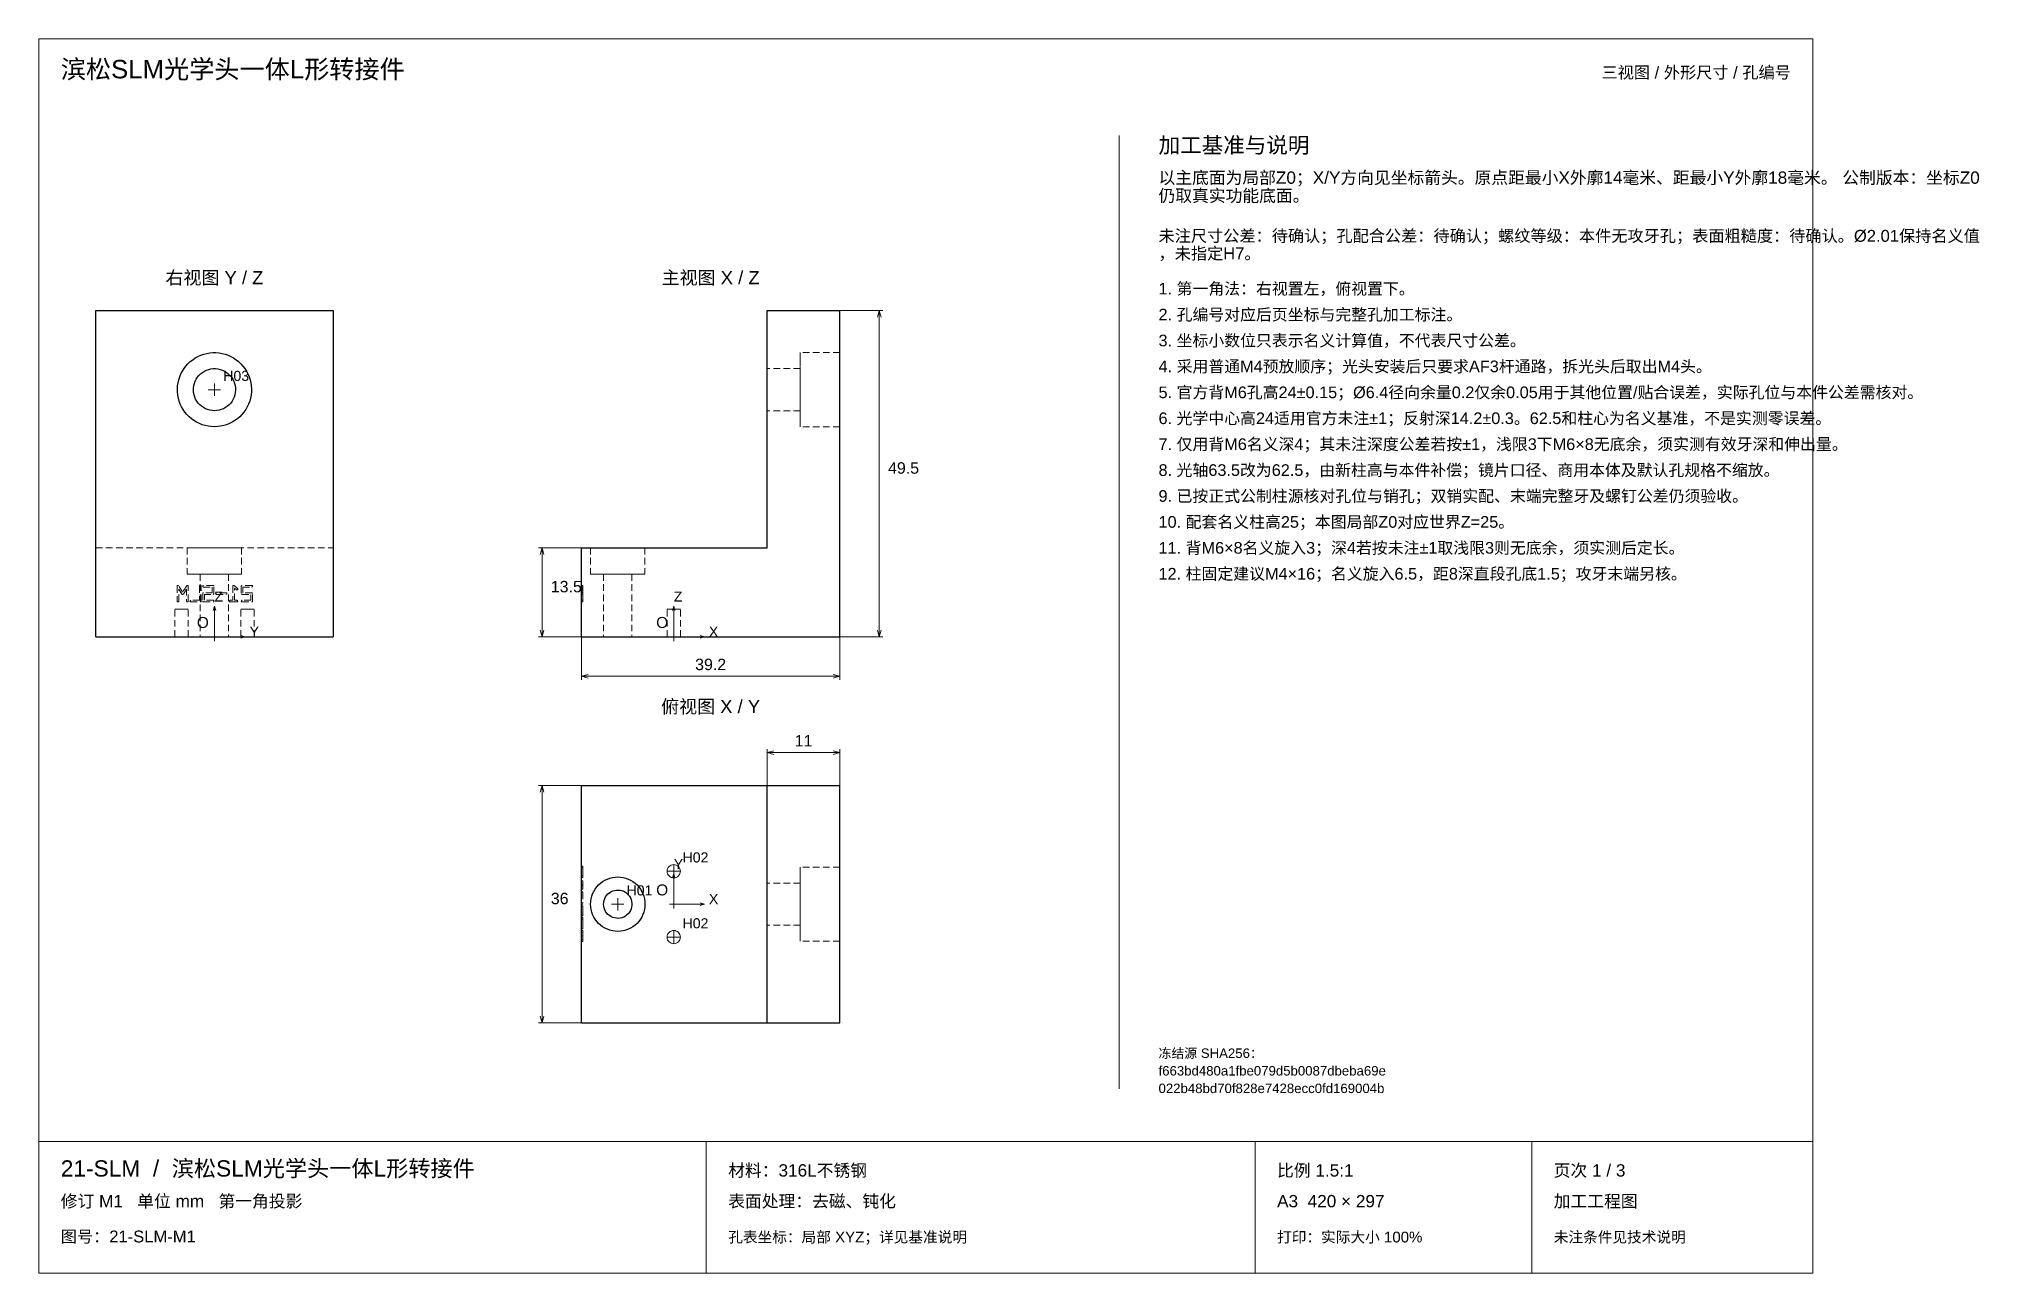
# Paper-space layout '01_三视图' of a CAD drawing. Header units: millimetres. Extents: x 8 to 450, y 8 to 289.
import ezdxf
from ezdxf.enums import TextEntityAlignment as Align

# ---------------------------------------------------------------- set-up
doc = ezdxf.new("R2010")
doc.units = ezdxf.units.MM
doc.linetypes.add('WP_HIDDEN', pattern=[2.3, 1.5, -0.8])
for name, color, linetype, lineweight in [('ANNOTATIONS', 7, 'CONTINUOUS', 18), ('HIDDEN', 7, 'WP_HIDDEN', 13), ('VISIBLE', 7, 'CONTINUOUS', 25)]:
    doc.layers.add(name, color=color, linetype=linetype, lineweight=lineweight)
doc.styles.add('CJK', font='Arial Unicode.ttf')

psp = doc.layouts.new('01_三视图')

# ---------------------------------------------------------------- texts
at = {"layer": 'ANNOTATIONS', "style": 'CJK'}
for s, height, p in [('滨松SLM光学头一体L形转接件', 4.2, (13, 280)), ('加工基准与说明', 3.6, (263, 263)), ('以主底面为局部Z0；X/Y方向见坐标箭头。原点距最小X外廓14毫米、距最小Y外廓18毫米。 公制版本：坐标Z0', 2.8, (263, 256)), ('仍取真实功能底面。', 2.8, (263, 251.9)), ('未注尺寸公差：待确认；孔配合公差：待确认；螺纹等级：本件无攻牙孔；表面粗糙度：待确认。Ø2.01保持名义值', 2.7, (263, 242.8)), ('，未指定H7。', 2.7, (263, 238.8)), ('1. 第一角法：右视置左，俯视置下。', 2.65, (263, 230.8)), ('2. 孔编号对应后页坐标与完整孔加工标注。', 2.65, (263, 224.9)), ('3. 坐标小数位只表示名义计算值，不代表尺寸公差。', 2.65, (263, 219)), ('H03', 2.3, (50, 211.12)), ('4. 采用普通M4预放顺序；光头安装后只要求AF3杆通路，拆光头后取出M4头。', 2.65, (263, 213.1)), ('5. 官方背M6孔高24±0.15；Ø6.4径向余量0.2仅余0.05用于其他位置/贴合误差，实际孔位与本件公差需核对。', 2.65, (263, 207.2)), ('6. 光学中心高24适用官方未注±1；反射深14.2±0.3。62.5和柱心为名义基准，不是实测零误差。', 2.65, (263, 201.3)), ('7. 仅用背M6名义深4；其未注深度公差若按±1，浅限3下M6×8无底余，须实测有效牙深和伸出量。', 2.65, (263, 195.4)), ('49.5', 2.6, (201.4, 190)), ('8. 光轴63.5改为62.5，由新柱高与本件补偿；镜片口径、商用本体及默认孔规格不缩放。', 2.65, (263, 189.5)), ('9. 已按正式公制柱源核对孔位与销孔；双销实配、末端完整牙及螺钉公差仍须验收。', 2.65, (263, 183.6)), ('10. 配套名义柱高25；本图局部Z0对应世界Z=25。', 2.65, (263, 177.7)), ('11. 背M6×8名义旋入3；深4若按未注±1取浅限3则无底余，须实测后定长。', 2.65, (263, 171.8)), ('12. 柱固定建议M4×16；名义旋入6.5，距8深直段孔底1.5；攻牙末端另核。', 2.65, (263, 165.9)), ('13.5', 2.6, (124.6, 163)), ('Z', 2.3, (48, 160.88)), ('Z', 2.3, (152.6, 160.88)), ('O', 2.5, (44, 154.88)), ('Y', 2.3, (56, 152.88)), ('O', 2.5, (148.6, 154.88)), ('X', 2.3, (160.6, 152.88)), ('Y', 2.3, (152.6, 100)), ('H02', 2.3, (154.6, 101.5)), ('36', 2.6, (124.6, 92)), ('H01', 2.3, (141.85, 94)), ('O', 2.5, (148.6, 94)), ('X', 2.3, (160.6, 92)), ('H02', 2.3, (154.6, 86.5)), ('冻结源 SHA256：', 2.15, (263, 57)), ('f663bd480a1fbe079d5b0087dbeba69e', 2.15, (263, 53)), ('022b48bd70f828e7428ecc0fd169004b', 2.15, (263, 49)), ('21-SLM  /  滨松SLM光学头一体L形转接件', 3.7, (13, 30)), ('材料：316L不锈钢', 2.8, (165, 30)), ('比例 1.5:1', 2.8, (290, 30)), ('页次 1 / 3', 2.8, (353, 30)), ('修订 M1   单位 mm   第一角投影', 2.8, (13, 23)), ('表面处理：去磁、钝化', 2.8, (165, 23)), ('A3  420 × 297', 2.8, (290, 23)), ('加工工程图', 2.8, (353, 23)), ('图号：21-SLM-M1', 2.7, (13, 15)), ('孔表坐标：局部 XYZ；详见基准说明', 2.45, (165, 15)), ('打印：实际大小 100%', 2.45, (290, 15)), ('未注条件见技术说明', 2.45, (353, 15))]:
    psp.add_text(s, height=height, dxfattribs=at).set_placement(p)
psp.add_text('三视图 / 外形尺寸 / 孔编号', height=2.7, dxfattribs=at).set_placement((407, 280), align=Align.RIGHT)
for s, height, p in [('右视图 Y / Z', 3, (48, 233.12)), ('主视图 X / Z', 3, (161, 233.12)), ('39.2', 2.6, (161, 145.28)), ('俯视图 X / Y', 3, (161, 135.5)), ('11', 2.6, (182.15, 127.9))]:
    psp.add_text(s, height=height, dxfattribs=at).set_placement(p, align=Align.CENTER)

# ---------------------------------------------------------------- linework, layer by layer
at = {"layer": 'ANNOTATIONS'}
for p, q in [((412, 289), (8, 289)), ((8, 289), (8, 8)), ((412, 8), (412, 289)), ((254, 50), (254, 267)), ((190.4, 227.12), (200.2, 227.12)), ((199.4, 227.12), (198.98, 225.62)), ((199.4, 152.88), (199.4, 227.12)), ((199.4, 227.12), (199.82, 225.62)), ((46.6, 209.12), (49.4, 209.12)), ((48, 207.72), (48, 210.53)), ((131.6, 173.12), (121.8, 173.12)), ((122.6, 173.12), (122.18, 171.62)), ((122.6, 152.88), (122.6, 173.12)), ((122.6, 173.12), (123.02, 171.62)), ((48, 159.88), (47.72, 158.88)), ((48, 152.88), (48, 159.88)), ((48, 159.88), (48.28, 158.88)), ((152.6, 159.88), (152.32, 158.88)), ((152.6, 152.88), (152.6, 159.88)), ((152.6, 159.88), (152.88, 158.88)), ((47, 152.88), (49, 152.88)), ((48, 151.88), (48, 153.88)), ((48, 152.88), (55, 152.88)), ((55, 152.88), (54, 153.16)), ((55, 152.88), (54, 152.59)), ((131.6, 152.88), (121.8, 152.88)), ((122.6, 152.88), (122.18, 154.38)), ((122.6, 152.88), (123.02, 154.38)), ((131.6, 152.88), (131.6, 143.07)), ((151.6, 152.88), (153.6, 152.88)), ((152.6, 151.88), (152.6, 153.88)), ((152.6, 152.88), (159.6, 152.88)), ((159.6, 152.88), (158.6, 153.16)), ((159.6, 152.88), (158.6, 152.59)), ((190.4, 152.88), (190.4, 143.07)), ((190.4, 152.88), (200.2, 152.88)), ((199.4, 152.88), (198.98, 154.38)), ((199.4, 152.88), (199.82, 154.38)), ((131.6, 143.88), (133.1, 144.29)), ((131.6, 143.88), (190.4, 143.88)), ((131.6, 143.88), (133.1, 143.46)), ((190.4, 143.88), (188.9, 144.29)), ((190.4, 143.88), (188.9, 143.46)), ((173.9, 119), (173.9, 127.3)), ((173.9, 126.5), (175.4, 126.92)), ((173.9, 126.5), (190.4, 126.5)), ((173.9, 126.5), (175.4, 126.08)), ((190.4, 126.5), (188.9, 126.92)), ((190.4, 126.5), (188.9, 126.08)), ((190.4, 119), (190.4, 127.3)), ((131.6, 119), (121.8, 119)), ((122.6, 119), (122.18, 117.5)), ((122.6, 65), (122.6, 119)), ((122.6, 119), (123.02, 117.5)), ((151.2, 99.5), (154, 99.5)), ((152.6, 99), (152.32, 98)), ((152.6, 98.1), (152.6, 100.9)), ((152.6, 92), (152.6, 99)), ((152.6, 99), (152.88, 98)), ((139.85, 90.6), (139.85, 93.4)), ((152.6, 91), (152.6, 93)), ((138.45, 92), (141.25, 92)), ((151.6, 92), (153.6, 92)), ((152.6, 92), (159.6, 92)), ((159.6, 92), (158.6, 92.28)), ((159.6, 92), (158.6, 91.72)), ((151.2, 84.5), (154, 84.5)), ((152.6, 83.1), (152.6, 85.9)), ((122.6, 65), (122.18, 66.5)), ((122.6, 65), (123.02, 66.5)), ((131.6, 65), (121.8, 65)), ((8, 38), (412, 38)), ((160, 8), (160, 38)), ((285, 8), (285, 38)), ((348, 8), (348, 38)), ((8, 8), (412, 8))]:
    psp.add_line(p, q, dxfattribs=at)
at = {"layer": 'HIDDEN'}
for points in [[(21, 173.12), (21, 227.12)], [(75, 173.12), (75, 227.12)], [(181.4, 200.69), (181.4, 200.9), (181.4, 201.52), (181.4, 202.53), (181.4, 203.86), (181.4, 205.46), (181.4, 207.25), (181.4, 209.12), (181.4, 211), (181.4, 212.79), (181.4, 214.39), (181.4, 215.72), (181.4, 216.73), (181.4, 217.35), (181.4, 217.56)], [(190.4, 217.56), (181.4, 217.56)], [(190.4, 200.69), (190.4, 200.9), (190.4, 201.52), (190.4, 202.53), (190.4, 203.86), (190.4, 205.46), (190.4, 207.25), (190.4, 209.12), (190.4, 211), (190.4, 212.79), (190.4, 214.39), (190.4, 215.72), (190.4, 216.73), (190.4, 217.35), (190.4, 217.56)], [(173.9, 204.33), (173.9, 204.45), (173.9, 204.8), (173.9, 205.37), (173.9, 206.13), (173.9, 207.04), (173.9, 208.06), (173.9, 209.12), (173.9, 210.19), (173.9, 211.21), (173.9, 212.12), (173.9, 212.88), (173.9, 213.45), (173.9, 213.8), (173.9, 213.93)], [(181.4, 213.93), (173.9, 213.93)], [(181.4, 204.33), (181.4, 204.45), (181.4, 204.8), (181.4, 205.37), (181.4, 206.13), (181.4, 207.04), (181.4, 208.06), (181.4, 209.12), (181.4, 210.19), (181.4, 211.21), (181.4, 212.12), (181.4, 212.88), (181.4, 213.45), (181.4, 213.8), (181.4, 213.93)], [(181.4, 204.33), (173.9, 204.33)], [(190.4, 200.69), (181.4, 200.69)], [(21, 152.88), (21, 173.12)], [(21, 173.12), (75, 173.12)], [(54.19, 173.12), (54.03, 173.12), (53.57, 173.12), (52.84, 173.12), (51.86, 173.12), (50.68, 173.12), (49.38, 173.12), (48, 173.12), (46.62, 173.12), (45.32, 173.12), (44.14, 173.12), (43.16, 173.12), (42.43, 173.12), (41.97, 173.12), (41.81, 173.12)], [(41.81, 173.12), (41.85, 173.12), (41.97, 173.12), (42.16, 173.12), (42.43, 173.12), (42.76, 173.12), (43.16, 173.12), (43.62, 173.12), (44.14, 173.12), (44.71, 173.12), (45.32, 173.12), (45.96, 173.12), (46.62, 173.12), (47.31, 173.12), (48, 173.12)], [(41.81, 173.12), (41.81, 167.12)], [(48, 173.12), (48.69, 173.12), (49.38, 173.12), (50.04, 173.12), (50.68, 173.12), (51.29, 173.12), (51.86, 173.12), (52.38, 173.12), (52.84, 173.12), (53.24, 173.12), (53.57, 173.12), (53.84, 173.12), (54.03, 173.12), (54.15, 173.12), (54.19, 173.12)], [(54.19, 173.12), (54.19, 167.12)], [(75, 152.88), (75, 173.12)], [(133.66, 173.12), (133.82, 173.12), (134.28, 173.12), (135.01, 173.12), (135.99, 173.12), (137.17, 173.12), (138.47, 173.12), (139.85, 173.12), (141.23, 173.12), (142.53, 173.12), (143.71, 173.12), (144.69, 173.12), (145.42, 173.12), (145.88, 173.12), (146.04, 173.12)], [(133.66, 173.12), (133.66, 167.12)], [(146.04, 173.12), (146.04, 167.12)], [(39.83, 164.49), (39.76, 164.55), (39.67, 164.57), (39.58, 164.55), (39.51, 164.48), (39.49, 164.39)], [(39.49, 164.39), (39.49, 161.01)], [(40.76, 163.05), (39.83, 164.49)], [(39.86, 163.75), (40.6, 162.6)], [(39.86, 161.01), (39.86, 163.75)], [(41.69, 164.49), (40.76, 163.05)], [(40.92, 162.6), (41.66, 163.75)], [(41.66, 163.75), (41.66, 161.01)], [(42.04, 164.39), (42.01, 164.48), (41.95, 164.55), (41.86, 164.57), (41.76, 164.55), (41.69, 164.49)], [(54.19, 167.12), (54.03, 167.12), (53.57, 167.12), (52.84, 167.12), (51.86, 167.12), (50.68, 167.12), (49.38, 167.12), (48, 167.12), (46.62, 167.12), (45.32, 167.12), (44.14, 167.12), (43.16, 167.12), (42.43, 167.12), (41.97, 167.12), (41.81, 167.12)], [(41.81, 167.12), (41.85, 167.12), (41.97, 167.12), (42.16, 167.12), (42.43, 167.12), (42.76, 167.12), (43.16, 167.12), (43.62, 167.12), (44.14, 167.12), (44.71, 167.12), (45.32, 167.12), (45.96, 167.12), (46.62, 167.12), (47.31, 167.12), (48, 167.12)], [(42.04, 161.01), (42.04, 164.39)], [(44.96, 164.39), (44.94, 164.48), (44.87, 164.55), (44.77, 164.57), (44.68, 164.55), (44.61, 164.48), (44.59, 164.39)], [(44.59, 164.39), (44.59, 161.2)], [(51.23, 167.12), (51.14, 167.12), (50.91, 167.12), (50.52, 167.12), (50.01, 167.12), (49.4, 167.12), (48.72, 167.12), (48, 167.12), (47.28, 167.12), (46.6, 167.12), (45.99, 167.12), (45.48, 167.12), (45.09, 167.12), (44.86, 167.12), (44.77, 167.12)], [(44.77, 167.12), (44.8, 167.12), (44.86, 167.12), (44.96, 167.12), (45.09, 167.12), (45.27, 167.12), (45.48, 167.12), (45.72, 167.12), (45.99, 167.12), (46.28, 167.12), (46.6, 167.12), (46.93, 167.12), (47.28, 167.12), (47.64, 167.12), (48, 167.12)], [(44.77, 167.12), (44.77, 152.88)], [(44.96, 161.01), (44.96, 164.39)], [(45.52, 164.57), (45.43, 164.55), (45.36, 164.48), (45.34, 164.39), (45.36, 164.29), (45.43, 164.23), (45.52, 164.2)], [(47.7, 164.57), (45.52, 164.57)], [(45.52, 164.2), (47.51, 164.2)], [(47.51, 164.2), (47.51, 162.89)], [(47.89, 164.39), (47.86, 164.48), (47.79, 164.55), (47.7, 164.57)], [(47.89, 162.7), (47.89, 164.39)], [(48, 167.12), (48.69, 167.12), (49.38, 167.12), (50.04, 167.12), (50.68, 167.12), (51.29, 167.12), (51.86, 167.12), (52.38, 167.12), (52.84, 167.12), (53.24, 167.12), (53.57, 167.12), (53.84, 167.12), (54.03, 167.12), (54.15, 167.12), (54.19, 167.12)], [(48, 167.12), (48.36, 167.12), (48.72, 167.12), (49.07, 167.12), (49.4, 167.12), (49.72, 167.12), (50.01, 167.12), (50.28, 167.12), (50.52, 167.12), (50.73, 167.12), (50.91, 167.12), (51.04, 167.12), (51.14, 167.12), (51.2, 167.12), (51.23, 167.12)], [(51.23, 167.12), (51.23, 152.88)], [(52.48, 164.53), (52.4, 164.57), (52.32, 164.57), (52.24, 164.54), (52.19, 164.47), (52.17, 164.39)], [(52.17, 164.39), (52.17, 161.2)], [(53.24, 163.85), (52.48, 164.53)], [(52.54, 161.2), (52.54, 163.97)], [(52.54, 163.97), (52.99, 163.57)], [(52.99, 163.57), (53.08, 163.53), (53.17, 163.53), (53.26, 163.59), (53.3, 163.67), (53.29, 163.77), (53.24, 163.85)], [(54.3, 164.57), (54.21, 164.55), (54.14, 164.48), (54.11, 164.39)], [(54.11, 164.39), (54.11, 162.7)], [(56.47, 164.57), (54.3, 164.57)], [(54.49, 162.89), (54.49, 164.2)], [(54.49, 164.2), (56.47, 164.2)], [(56.47, 164.2), (56.57, 164.23), (56.64, 164.29), (56.66, 164.39), (56.64, 164.48), (56.57, 164.55), (56.47, 164.57)], [(131.6, 164.57), (131.6, 164.57), (131.6, 164.57), (131.6, 164.56), (131.6, 164.56), (131.6, 164.55), (131.6, 164.53), (131.6, 164.52), (131.6, 164.5), (131.6, 164.49), (131.6, 164.47), (131.6, 164.45), (131.6, 164.43), (131.6, 164.41), (131.6, 164.39)], [(131.6, 164.2), (131.6, 164.2), (131.6, 164.22), (131.6, 164.24), (131.6, 164.27), (131.6, 164.31), (131.6, 164.35), (131.6, 164.39), (131.6, 164.43), (131.6, 164.47), (131.6, 164.5), (131.6, 164.53), (131.6, 164.56), (131.6, 164.57), (131.6, 164.57)], [(131.6, 164.53), (131.6, 164.53), (131.6, 164.54), (131.6, 164.55), (131.6, 164.55), (131.6, 164.55), (131.6, 164.56), (131.6, 164.56), (131.6, 164.57), (131.6, 164.57), (131.6, 164.57), (131.6, 164.57), (131.6, 164.57), (131.6, 164.57), (131.6, 164.57)], [(131.6, 164.49), (131.6, 164.5), (131.6, 164.51), (131.6, 164.52), (131.6, 164.53), (131.6, 164.54), (131.6, 164.55), (131.6, 164.55), (131.6, 164.56), (131.6, 164.56), (131.6, 164.57), (131.6, 164.57), (131.6, 164.57), (131.6, 164.57), (131.6, 164.57)], [(131.6, 164.57), (131.9, 164.57)], [(131.6, 163.85), (131.6, 164.53)], [(131.6, 163.05), (131.6, 164.49)], [(131.6, 164.39), (131.6, 162.7)], [(131.6, 164.39), (131.6, 161.2)], [(131.6, 161.01), (131.6, 164.39)], [(131.6, 162.89), (131.6, 164.2)], [(131.6, 164.2), (131.9, 164.2)], [(131.6, 161.2), (131.6, 163.97)], [(131.6, 163.97), (131.6, 163.57)], [(131.6, 163.97), (131.9, 163.97)], [(131.6, 163.53), (131.6, 163.53), (131.6, 163.54), (131.6, 163.55), (131.6, 163.57), (131.6, 163.59), (131.6, 163.62), (131.6, 163.65), (131.6, 163.68), (131.6, 163.71), (131.6, 163.74), (131.6, 163.77), (131.6, 163.8), (131.6, 163.83), (131.6, 163.85)], [(131.6, 162.6), (131.6, 163.75)], [(131.6, 161.01), (131.6, 163.75)], [(131.6, 163.75), (131.9, 163.75)], [(131.6, 163.57), (131.6, 163.57), (131.6, 163.56), (131.6, 163.55), (131.6, 163.55), (131.6, 163.55), (131.6, 163.54), (131.6, 163.54), (131.6, 163.53), (131.6, 163.53), (131.6, 163.53), (131.6, 163.53), (131.6, 163.53), (131.6, 163.53), (131.6, 163.53)], [(131.6, 163.53), (131.9, 163.53)], [(131.9, 164.2), (131.9, 164.2), (131.9, 164.22), (131.9, 164.24), (131.9, 164.27), (131.9, 164.31), (131.9, 164.35), (131.9, 164.39), (131.9, 164.43), (131.9, 164.47), (131.9, 164.5), (131.9, 164.53), (131.9, 164.56), (131.9, 164.57), (131.9, 164.57)], [(131.9, 164.57), (131.9, 164.57), (131.9, 164.57), (131.9, 164.56), (131.9, 164.56), (131.9, 164.55), (131.9, 164.53), (131.9, 164.52), (131.9, 164.5), (131.9, 164.49), (131.9, 164.47), (131.9, 164.45), (131.9, 164.43), (131.9, 164.41), (131.9, 164.39)], [(131.9, 164.53), (131.9, 164.53), (131.9, 164.54), (131.9, 164.55), (131.9, 164.55), (131.9, 164.55), (131.9, 164.56), (131.9, 164.56), (131.9, 164.57), (131.9, 164.57), (131.9, 164.57), (131.9, 164.57), (131.9, 164.57), (131.9, 164.57), (131.9, 164.57)], [(131.9, 164.57), (131.9, 164.57), (131.9, 164.57), (131.9, 164.57), (131.9, 164.57), (131.9, 164.56), (131.9, 164.56), (131.9, 164.55), (131.9, 164.55), (131.9, 164.54), (131.9, 164.53), (131.9, 164.52), (131.9, 164.51), (131.9, 164.5), (131.9, 164.49)], [(131.9, 164.53), (131.9, 163.85)], [(131.9, 163.05), (131.9, 164.49)], [(131.9, 162.7), (131.9, 164.39)], [(131.9, 161.2), (131.9, 164.39)], [(131.9, 164.39), (131.9, 161.01)], [(131.9, 164.2), (131.9, 162.89)], [(131.9, 163.97), (131.9, 161.2)], [(131.9, 163.57), (131.9, 163.97)], [(131.9, 163.53), (131.9, 163.53), (131.9, 163.54), (131.9, 163.55), (131.9, 163.57), (131.9, 163.59), (131.9, 163.62), (131.9, 163.65), (131.9, 163.68), (131.9, 163.71), (131.9, 163.74), (131.9, 163.77), (131.9, 163.8), (131.9, 163.83), (131.9, 163.85)], [(131.9, 163.75), (131.9, 162.6)], [(131.9, 161.01), (131.9, 163.75)], [(131.9, 163.57), (131.9, 163.57), (131.9, 163.56), (131.9, 163.55), (131.9, 163.55), (131.9, 163.55), (131.9, 163.54), (131.9, 163.54), (131.9, 163.53), (131.9, 163.53), (131.9, 163.53), (131.9, 163.53), (131.9, 163.53), (131.9, 163.53), (131.9, 163.53)], [(133.66, 167.12), (133.82, 167.12), (134.28, 167.12), (135.01, 167.12), (135.99, 167.12), (137.17, 167.12), (138.47, 167.12), (139.85, 167.12), (141.23, 167.12), (142.53, 167.12), (143.71, 167.12), (144.69, 167.12), (145.42, 167.12), (145.88, 167.12), (146.04, 167.12)], [(136.62, 167.12), (136.62, 152.88)], [(136.62, 167.12), (136.71, 167.12), (136.94, 167.12), (137.33, 167.12), (137.84, 167.12), (138.45, 167.12), (139.13, 167.12), (139.85, 167.12), (140.57, 167.12), (141.25, 167.12), (141.86, 167.12), (142.37, 167.12), (142.76, 167.12), (142.99, 167.12), (143.07, 167.12)], [(143.07, 167.12), (143.07, 152.88)], [(42.01, 159.18), (41.97, 159.18), (41.86, 159.18), (41.68, 159.18), (41.44, 159.18), (41.15, 159.18), (40.84, 159.18), (40.5, 159.18), (40.16, 159.18), (39.85, 159.18), (39.56, 159.18), (39.32, 159.18), (39.14, 159.18), (39.03, 159.18), (38.99, 159.18)], [(38.99, 159.18), (39, 159.18), (39.03, 159.18), (39.08, 159.18), (39.14, 159.18), (39.22, 159.18), (39.32, 159.18), (39.43, 159.18), (39.56, 159.18), (39.7, 159.18), (39.85, 159.18), (40, 159.18), (40.16, 159.18), (40.33, 159.18), (40.5, 159.18)], [(38.99, 152.88), (38.99, 159.18)], [(39.49, 161.01), (39.51, 160.92), (39.58, 160.85), (39.67, 160.82), (39.77, 160.85), (39.84, 160.92), (39.86, 161.01)], [(40.5, 159.18), (40.67, 159.18), (40.84, 159.18), (41, 159.18), (41.15, 159.18), (41.3, 159.18), (41.44, 159.18), (41.57, 159.18), (41.68, 159.18), (41.78, 159.18), (41.86, 159.18), (41.92, 159.18), (41.97, 159.18), (42, 159.18), (42.01, 159.18)], [(40.6, 162.6), (40.67, 162.54), (40.76, 162.51), (40.85, 162.54), (40.92, 162.6)], [(41.66, 161.01), (41.69, 160.92), (41.76, 160.85), (41.85, 160.82), (41.94, 160.85), (42.01, 160.92), (42.04, 161.01)], [(42.01, 152.88), (42.01, 159.18)], [(42.6, 161.2), (42.51, 161.17), (42.44, 161.11), (42.41, 161.01), (42.44, 160.92), (42.51, 160.85), (42.6, 160.82)], [(44.59, 161.2), (42.6, 161.2)], [(42.6, 160.82), (44.77, 160.82)], [(44.77, 160.82), (44.87, 160.85), (44.94, 160.92), (44.96, 161.01)], [(45.52, 162.89), (45.43, 162.86), (45.36, 162.79), (45.34, 162.7)], [(45.34, 162.7), (45.34, 161.01)], [(45.34, 161.01), (45.36, 160.92), (45.43, 160.85), (45.52, 160.82)], [(47.51, 162.89), (45.52, 162.89)], [(45.52, 160.82), (47.7, 160.82)], [(45.71, 162.51), (47.7, 162.51)], [(45.71, 161.2), (45.71, 162.51)], [(47.7, 161.2), (45.71, 161.2)], [(47.7, 162.51), (47.79, 162.54), (47.86, 162.61), (47.89, 162.7)], [(47.7, 160.82), (47.79, 160.85), (47.86, 160.92), (47.89, 161.01), (47.86, 161.11), (47.79, 161.17), (47.7, 161.2)], [(48.45, 162.89), (48.36, 162.86), (48.29, 162.79), (48.26, 162.7), (48.29, 162.61), (48.36, 162.54), (48.45, 162.51)], [(50.63, 162.89), (48.45, 162.89)], [(48.45, 162.51), (50.63, 162.51)], [(50.63, 162.51), (50.72, 162.54), (50.79, 162.61), (50.81, 162.7), (50.79, 162.79), (50.72, 162.86), (50.63, 162.89)], [(51.59, 161.2), (51.5, 161.17), (51.43, 161.11), (51.41, 161.01), (51.43, 160.92), (51.5, 160.85), (51.59, 160.82)], [(52.17, 161.2), (51.59, 161.2)], [(51.59, 160.82), (53.12, 160.82)], [(53.12, 161.2), (52.54, 161.2)], [(53.12, 160.82), (53.21, 160.85), (53.28, 160.92), (53.3, 161.01), (53.28, 161.11), (53.21, 161.17), (53.12, 161.2)], [(57.01, 159.18), (56.97, 159.18), (56.86, 159.18), (56.68, 159.18), (56.44, 159.18), (56.15, 159.18), (55.84, 159.18), (55.5, 159.18), (55.16, 159.18), (54.85, 159.18), (54.56, 159.18), (54.32, 159.18), (54.14, 159.18), (54.03, 159.18), (53.99, 159.18)], [(53.99, 159.18), (54, 159.18), (54.03, 159.18), (54.08, 159.18), (54.14, 159.18), (54.22, 159.18), (54.32, 159.18), (54.43, 159.18), (54.56, 159.18), (54.7, 159.18), (54.85, 159.18), (55, 159.18), (55.16, 159.18), (55.33, 159.18), (55.5, 159.18)], [(53.99, 152.88), (53.99, 159.18)], [(54.11, 162.7), (54.14, 162.61), (54.21, 162.54), (54.3, 162.51)], [(54.3, 161.2), (54.21, 161.17), (54.14, 161.11), (54.11, 161.01), (54.14, 160.92), (54.21, 160.85), (54.3, 160.82)], [(54.3, 162.51), (56.29, 162.51)], [(56.29, 161.2), (54.3, 161.2)], [(54.3, 160.82), (56.47, 160.82)], [(56.47, 162.89), (54.49, 162.89)], [(55.5, 159.18), (55.67, 159.18), (55.84, 159.18), (56, 159.18), (56.15, 159.18), (56.3, 159.18), (56.44, 159.18), (56.57, 159.18), (56.68, 159.18), (56.78, 159.18), (56.86, 159.18), (56.92, 159.18), (56.97, 159.18), (57, 159.18), (57.01, 159.18)], [(56.29, 162.51), (56.29, 161.2)], [(56.66, 162.7), (56.64, 162.79), (56.57, 162.86), (56.47, 162.89)], [(56.47, 160.82), (56.57, 160.85), (56.64, 160.92), (56.66, 161.01)], [(56.66, 161.01), (56.66, 162.7)], [(57.01, 152.88), (57.01, 159.18)], [(131.9, 163.05), (131.6, 163.05)], [(131.6, 162.7), (131.6, 162.72), (131.6, 162.74), (131.6, 162.76), (131.6, 162.78), (131.6, 162.8), (131.6, 162.82), (131.6, 162.83), (131.6, 162.85), (131.6, 162.86), (131.6, 162.87), (131.6, 162.88), (131.6, 162.88), (131.6, 162.89), (131.6, 162.89)], [(131.6, 162.89), (131.6, 162.88), (131.6, 162.87), (131.6, 162.85), (131.6, 162.82), (131.6, 162.78), (131.6, 162.74), (131.6, 162.7), (131.6, 162.66), (131.6, 162.62), (131.6, 162.58), (131.6, 162.55), (131.6, 162.53), (131.6, 162.52), (131.6, 162.51)], [(131.6, 162.89), (131.9, 162.89)], [(131.6, 161.01), (131.6, 162.7)], [(131.6, 162.7), (131.6, 162.68), (131.6, 162.66), (131.6, 162.64), (131.6, 162.62), (131.6, 162.6), (131.6, 162.58), (131.6, 162.57), (131.6, 162.55), (131.6, 162.54), (131.6, 162.53), (131.6, 162.52), (131.6, 162.52), (131.6, 162.51), (131.6, 162.51)], [(131.6, 162.6), (131.6, 162.59), (131.6, 162.58), (131.6, 162.57), (131.6, 162.56), (131.6, 162.55), (131.6, 162.54), (131.6, 162.54), (131.6, 162.53), (131.6, 162.52), (131.6, 162.52), (131.6, 162.52), (131.6, 162.51), (131.6, 162.51), (131.6, 162.51)], [(131.6, 162.51), (131.6, 161.2)], [(131.6, 162.51), (131.9, 162.51)], [(131.6, 161.2), (131.6, 161.2), (131.6, 161.18), (131.6, 161.16), (131.6, 161.13), (131.6, 161.09), (131.6, 161.05), (131.6, 161.01), (131.6, 160.97), (131.6, 160.93), (131.6, 160.9), (131.6, 160.87), (131.6, 160.84), (131.6, 160.83), (131.6, 160.82)], [(131.9, 161.2), (131.6, 161.2)], [(131.6, 160.82), (131.6, 160.83), (131.6, 160.83), (131.6, 160.84), (131.6, 160.84), (131.6, 160.85), (131.6, 160.87), (131.6, 160.88), (131.6, 160.9), (131.6, 160.91), (131.6, 160.93), (131.6, 160.95), (131.6, 160.97), (131.6, 160.99), (131.6, 161.01)], [(131.6, 160.82), (131.9, 160.82)], [(131.9, 162.7), (131.9, 162.72), (131.9, 162.74), (131.9, 162.76), (131.9, 162.78), (131.9, 162.8), (131.9, 162.82), (131.9, 162.83), (131.9, 162.85), (131.9, 162.86), (131.9, 162.87), (131.9, 162.88), (131.9, 162.88), (131.9, 162.89), (131.9, 162.89)], [(131.9, 162.89), (131.9, 162.88), (131.9, 162.87), (131.9, 162.85), (131.9, 162.82), (131.9, 162.78), (131.9, 162.74), (131.9, 162.7), (131.9, 162.66), (131.9, 162.62), (131.9, 162.58), (131.9, 162.55), (131.9, 162.53), (131.9, 162.52), (131.9, 162.51)], [(131.9, 162.7), (131.9, 162.68), (131.9, 162.66), (131.9, 162.64), (131.9, 162.62), (131.9, 162.6), (131.9, 162.58), (131.9, 162.57), (131.9, 162.55), (131.9, 162.54), (131.9, 162.53), (131.9, 162.52), (131.9, 162.52), (131.9, 162.51), (131.9, 162.51)], [(131.9, 162.7), (131.9, 161.01)], [(131.9, 162.6), (131.9, 162.59), (131.9, 162.58), (131.9, 162.57), (131.9, 162.56), (131.9, 162.55), (131.9, 162.54), (131.9, 162.54), (131.9, 162.53), (131.9, 162.52), (131.9, 162.52), (131.9, 162.52), (131.9, 162.51), (131.9, 162.51), (131.9, 162.51)], [(131.9, 161.2), (131.9, 162.51)], [(131.9, 161.2), (131.9, 161.2), (131.9, 161.18), (131.9, 161.16), (131.9, 161.13), (131.9, 161.09), (131.9, 161.05), (131.9, 161.01), (131.9, 160.97), (131.9, 160.93), (131.9, 160.9), (131.9, 160.87), (131.9, 160.84), (131.9, 160.83), (131.9, 160.82)], [(131.9, 160.82), (131.9, 160.83), (131.9, 160.83), (131.9, 160.84), (131.9, 160.84), (131.9, 160.85), (131.9, 160.87), (131.9, 160.88), (131.9, 160.9), (131.9, 160.91), (131.9, 160.93), (131.9, 160.95), (131.9, 160.97), (131.9, 160.99), (131.9, 161.01)], [(154.11, 159.18), (154.07, 159.18), (153.96, 159.18), (153.78, 159.18), (153.54, 159.18), (153.25, 159.18), (152.94, 159.18), (152.6, 159.18), (152.26, 159.18), (151.95, 159.18), (151.66, 159.18), (151.42, 159.18), (151.24, 159.18), (151.13, 159.18), (151.09, 159.18)], [(151.09, 152.88), (151.09, 159.18)], [(154.11, 152.88), (154.11, 159.18)], [(42.01, 152.88), (41.97, 152.88), (41.86, 152.88), (41.68, 152.88), (41.44, 152.88), (41.15, 152.88), (40.84, 152.88), (40.5, 152.88), (40.16, 152.88), (39.85, 152.88), (39.56, 152.88), (39.32, 152.88), (39.14, 152.88), (39.03, 152.88), (38.99, 152.88)], [(38.99, 152.88), (39, 152.88), (39.03, 152.88), (39.08, 152.88), (39.14, 152.88), (39.22, 152.88), (39.32, 152.88), (39.43, 152.88), (39.56, 152.88), (39.7, 152.88), (39.85, 152.88), (40, 152.88), (40.16, 152.88), (40.33, 152.88), (40.5, 152.88)], [(40.5, 152.88), (40.67, 152.88), (40.84, 152.88), (41, 152.88), (41.15, 152.88), (41.3, 152.88), (41.44, 152.88), (41.57, 152.88), (41.68, 152.88), (41.78, 152.88), (41.86, 152.88), (41.92, 152.88), (41.97, 152.88), (42, 152.88), (42.01, 152.88)], [(51.23, 152.88), (51.14, 152.88), (50.91, 152.88), (50.52, 152.88), (50.01, 152.88), (49.4, 152.88), (48.72, 152.88), (48, 152.88), (47.28, 152.88), (46.6, 152.88), (45.99, 152.88), (45.48, 152.88), (45.09, 152.88), (44.86, 152.88), (44.77, 152.88)], [(44.77, 152.88), (44.8, 152.88), (44.86, 152.88), (44.96, 152.88), (45.09, 152.88), (45.27, 152.88), (45.48, 152.88), (45.72, 152.88), (45.99, 152.88), (46.28, 152.88), (46.6, 152.88), (46.93, 152.88), (47.28, 152.88), (47.64, 152.88), (48, 152.88)], [(48, 152.88), (48.36, 152.88), (48.72, 152.88), (49.07, 152.88), (49.4, 152.88), (49.72, 152.88), (50.01, 152.88), (50.28, 152.88), (50.52, 152.88), (50.73, 152.88), (50.91, 152.88), (51.04, 152.88), (51.14, 152.88), (51.2, 152.88), (51.23, 152.88)], [(57.01, 152.88), (56.97, 152.88), (56.86, 152.88), (56.68, 152.88), (56.44, 152.88), (56.15, 152.88), (55.84, 152.88), (55.5, 152.88), (55.16, 152.88), (54.85, 152.88), (54.56, 152.88), (54.32, 152.88), (54.14, 152.88), (54.03, 152.88), (53.99, 152.88)], [(53.99, 152.88), (54, 152.88), (54.03, 152.88), (54.08, 152.88), (54.14, 152.88), (54.22, 152.88), (54.32, 152.88), (54.43, 152.88), (54.56, 152.88), (54.7, 152.88), (54.85, 152.88), (55, 152.88), (55.16, 152.88), (55.33, 152.88), (55.5, 152.88)], [(55.5, 152.88), (55.67, 152.88), (55.84, 152.88), (56, 152.88), (56.15, 152.88), (56.3, 152.88), (56.44, 152.88), (56.57, 152.88), (56.68, 152.88), (56.78, 152.88), (56.86, 152.88), (56.92, 152.88), (56.97, 152.88), (57, 152.88), (57.01, 152.88)], [(136.62, 152.88), (136.71, 152.88), (136.94, 152.88), (137.33, 152.88), (137.84, 152.88), (138.45, 152.88), (139.13, 152.88), (139.85, 152.88), (140.57, 152.88), (141.25, 152.88), (141.86, 152.88), (142.37, 152.88), (142.76, 152.88), (142.99, 152.88), (143.07, 152.88)], [(154.11, 152.88), (154.07, 152.88), (153.96, 152.88), (153.78, 152.88), (153.54, 152.88), (153.25, 152.88), (152.94, 152.88), (152.6, 152.88), (152.26, 152.88), (151.95, 152.88), (151.66, 152.88), (151.42, 152.88), (151.24, 152.88), (151.13, 152.88), (151.09, 152.88)], [(131.6, 119), (190.4, 119)], [(131.6, 100.66), (131.6, 100.66), (131.6, 100.66), (131.6, 100.65), (131.6, 100.64), (131.6, 100.63), (131.6, 100.62), (131.6, 100.61), (131.6, 100.59), (131.6, 100.57), (131.6, 100.56), (131.6, 100.54), (131.6, 100.52), (131.6, 100.5), (131.6, 100.47)], [(131.6, 100.66), (131.9, 100.66)], [(131.6, 100.47), (131.6, 98.49)], [(131.6, 98.3), (131.6, 100.47)], [(131.6, 100.29), (131.6, 98.3)], [(131.9, 100.29), (131.6, 100.29)], [(131.6, 98.49), (131.9, 98.49)], [(131.6, 98.3), (131.6, 98.28), (131.6, 98.26), (131.6, 98.24), (131.6, 98.22), (131.6, 98.2), (131.6, 98.18), (131.6, 98.17), (131.6, 98.15), (131.6, 98.14), (131.6, 98.13), (131.6, 98.12), (131.6, 98.12), (131.6, 98.11), (131.6, 98.11)], [(131.6, 98.11), (131.9, 98.11)], [(131.6, 97.11), (131.6, 97.14), (131.6, 97.16), (131.6, 97.18), (131.6, 97.2), (131.6, 97.21), (131.6, 97.23), (131.6, 97.25), (131.6, 97.26), (131.6, 97.27), (131.6, 97.28), (131.6, 97.29), (131.6, 97.3), (131.6, 97.3), (131.6, 97.3)], [(131.6, 96.99), (131.6, 97.02), (131.6, 97.04), (131.6, 97.07), (131.6, 97.1), (131.6, 97.13), (131.6, 97.16), (131.6, 97.19), (131.6, 97.22), (131.6, 97.24), (131.6, 97.26), (131.6, 97.28), (131.6, 97.29), (131.6, 97.3), (131.6, 97.3)], [(131.6, 97.3), (131.6, 97.3), (131.6, 97.3), (131.6, 97.3), (131.6, 97.3), (131.6, 97.29), (131.6, 97.29), (131.6, 97.29), (131.6, 97.28), (131.6, 97.28), (131.6, 97.27), (131.6, 97.26), (131.6, 97.26), (131.6, 97.25), (131.6, 97.24)], [(131.6, 97.3), (131.9, 97.3)], [(131.6, 97.24), (131.6, 96.48)], [(131.9, 100.47), (131.9, 100.5), (131.9, 100.52), (131.9, 100.54), (131.9, 100.56), (131.9, 100.57), (131.9, 100.59), (131.9, 100.61), (131.9, 100.62), (131.9, 100.63), (131.9, 100.64), (131.9, 100.65), (131.9, 100.66), (131.9, 100.66), (131.9, 100.66)], [(131.9, 100.47), (131.9, 98.49)], [(131.9, 98.3), (131.9, 100.47)], [(131.9, 100.29), (131.9, 98.3)], [(131.9, 98.3), (131.9, 98.28), (131.9, 98.26), (131.9, 98.24), (131.9, 98.22), (131.9, 98.2), (131.9, 98.18), (131.9, 98.17), (131.9, 98.15), (131.9, 98.14), (131.9, 98.13), (131.9, 98.12), (131.9, 98.12), (131.9, 98.11), (131.9, 98.11)], [(131.9, 96.99), (131.9, 97.02), (131.9, 97.04), (131.9, 97.07), (131.9, 97.1), (131.9, 97.13), (131.9, 97.16), (131.9, 97.19), (131.9, 97.22), (131.9, 97.24), (131.9, 97.26), (131.9, 97.28), (131.9, 97.29), (131.9, 97.3), (131.9, 97.3)], [(131.9, 97.3), (131.9, 97.3), (131.9, 97.3), (131.9, 97.3), (131.9, 97.3), (131.9, 97.29), (131.9, 97.29), (131.9, 97.29), (131.9, 97.28), (131.9, 97.28), (131.9, 97.27), (131.9, 97.26), (131.9, 97.26), (131.9, 97.25), (131.9, 97.24)], [(131.9, 97.11), (131.9, 97.14), (131.9, 97.16), (131.9, 97.18), (131.9, 97.2), (131.9, 97.21), (131.9, 97.23), (131.9, 97.25), (131.9, 97.26), (131.9, 97.27), (131.9, 97.28), (131.9, 97.29), (131.9, 97.3), (131.9, 97.3), (131.9, 97.3)], [(131.9, 96.48), (131.9, 97.24)], [(154.11, 99.5), (154.08, 99.79), (153.99, 100.08), (153.85, 100.34), (153.67, 100.57), (153.44, 100.75), (153.18, 100.89), (152.89, 100.98), (152.6, 101.01), (152.31, 100.98), (152.02, 100.89), (151.76, 100.75), (151.53, 100.57), (151.35, 100.34), (151.21, 100.08), (151.12, 99.79), (151.09, 99.5), (151.12, 99.21), (151.21, 98.92), (151.35, 98.66), (151.53, 98.43), (151.76, 98.25), (152.02, 98.11), (152.31, 98.02), (152.6, 97.99), (152.89, 98.02), (153.18, 98.11), (153.44, 98.25), (153.67, 98.43), (153.85, 98.66), (153.99, 98.92), (154.08, 99.21), (154.11, 99.5)], [(181.4, 83.56), (181.4, 83.77), (181.4, 84.4), (181.4, 85.4), (181.4, 86.74), (181.4, 88.34), (181.4, 90.12), (181.4, 92), (181.4, 93.88), (181.4, 95.66), (181.4, 97.26), (181.4, 98.6), (181.4, 99.6), (181.4, 100.23), (181.4, 100.44)], [(181.4, 100.44), (181.4, 100.38), (181.4, 100.23), (181.4, 99.96), (181.4, 99.6), (181.4, 99.14), (181.4, 98.6), (181.4, 97.97), (181.4, 97.26), (181.4, 96.49), (181.4, 95.66), (181.4, 94.79), (181.4, 93.88), (181.4, 92.94), (181.4, 92)], [(190.4, 100.44), (181.4, 100.44)], [(190.4, 83.56), (190.4, 83.77), (190.4, 84.4), (190.4, 85.4), (190.4, 86.74), (190.4, 88.34), (190.4, 90.12), (190.4, 92), (190.4, 93.88), (190.4, 95.66), (190.4, 97.26), (190.4, 98.6), (190.4, 99.6), (190.4, 100.23), (190.4, 100.44)], [(190.4, 100.44), (190.4, 100.38), (190.4, 100.23), (190.4, 99.96), (190.4, 99.6), (190.4, 99.14), (190.4, 98.6), (190.4, 97.97), (190.4, 97.26), (190.4, 96.49), (190.4, 95.66), (190.4, 94.79), (190.4, 93.88), (190.4, 92.94), (190.4, 92)], [(131.6, 97.11), (131.6, 96.54)], [(131.6, 95.59), (131.6, 97.11)], [(131.6, 96.54), (131.6, 96.99)], [(131.6, 96.54), (131.9, 96.54)], [(131.6, 96.48), (131.6, 96.45), (131.6, 96.43), (131.6, 96.4), (131.6, 96.37), (131.6, 96.34), (131.6, 96.31), (131.6, 96.28), (131.6, 96.25), (131.6, 96.23), (131.6, 96.21), (131.6, 96.19), (131.6, 96.18), (131.6, 96.17), (131.6, 96.17)], [(131.6, 96.17), (131.6, 95.59)], [(131.6, 96.17), (131.9, 96.17)], [(131.6, 95.59), (131.6, 95.57), (131.6, 95.55), (131.6, 95.53), (131.6, 95.51), (131.6, 95.49), (131.6, 95.48), (131.6, 95.46), (131.6, 95.45), (131.6, 95.43), (131.6, 95.42), (131.6, 95.42), (131.6, 95.41), (131.6, 95.41), (131.6, 95.41)], [(131.6, 95.41), (131.9, 95.41)], [(131.6, 94.62), (131.6, 94.65), (131.6, 94.67), (131.6, 94.69), (131.6, 94.71), (131.6, 94.72), (131.6, 94.74), (131.6, 94.76), (131.6, 94.77), (131.6, 94.78), (131.6, 94.79), (131.6, 94.8), (131.6, 94.81), (131.6, 94.81), (131.6, 94.81)], [(131.6, 94.81), (131.9, 94.81)], [(131.6, 94.62), (131.6, 92.45)], [(131.9, 95.59), (131.9, 97.11)], [(131.9, 96.54), (131.9, 97.11)], [(131.9, 96.99), (131.9, 96.54)], [(131.9, 96.48), (131.9, 96.45), (131.9, 96.43), (131.9, 96.4), (131.9, 96.37), (131.9, 96.34), (131.9, 96.31), (131.9, 96.28), (131.9, 96.25), (131.9, 96.23), (131.9, 96.21), (131.9, 96.19), (131.9, 96.18), (131.9, 96.17), (131.9, 96.17)], [(131.9, 95.59), (131.9, 96.17)], [(131.9, 95.59), (131.9, 95.57), (131.9, 95.55), (131.9, 95.53), (131.9, 95.51), (131.9, 95.49), (131.9, 95.48), (131.9, 95.46), (131.9, 95.45), (131.9, 95.43), (131.9, 95.42), (131.9, 95.42), (131.9, 95.41), (131.9, 95.41), (131.9, 95.41)], [(131.9, 94.62), (131.9, 94.65), (131.9, 94.67), (131.9, 94.69), (131.9, 94.71), (131.9, 94.72), (131.9, 94.74), (131.9, 94.76), (131.9, 94.77), (131.9, 94.78), (131.9, 94.79), (131.9, 94.8), (131.9, 94.81), (131.9, 94.81), (131.9, 94.81)], [(131.9, 94.62), (131.9, 92.45)], [(173.9, 87.2), (173.9, 87.32), (173.9, 87.68), (173.9, 88.25), (173.9, 89.01), (173.9, 89.92), (173.9, 90.93), (173.9, 92), (173.9, 93.07), (173.9, 94.08), (173.9, 94.99), (173.9, 95.75), (173.9, 96.32), (173.9, 96.68), (173.9, 96.8)], [(173.9, 96.8), (173.9, 96.77), (173.9, 96.68), (173.9, 96.53), (173.9, 96.32), (173.9, 96.06), (173.9, 95.75), (173.9, 95.39), (173.9, 94.99), (173.9, 94.55), (173.9, 94.08), (173.9, 93.59), (173.9, 93.07), (173.9, 92.54), (173.9, 92)], [(181.4, 96.8), (173.9, 96.8)], [(181.4, 87.2), (181.4, 87.32), (181.4, 87.68), (181.4, 88.25), (181.4, 89.01), (181.4, 89.92), (181.4, 90.93), (181.4, 92), (181.4, 93.07), (181.4, 94.08), (181.4, 94.99), (181.4, 95.75), (181.4, 96.32), (181.4, 96.68), (181.4, 96.8)], [(181.4, 96.8), (181.4, 96.77), (181.4, 96.68), (181.4, 96.53), (181.4, 96.32), (181.4, 96.06), (181.4, 95.75), (181.4, 95.39), (181.4, 94.99), (181.4, 94.55), (181.4, 94.08), (181.4, 93.59), (181.4, 93.07), (181.4, 92.54), (181.4, 92)], [(131.6, 92.45), (131.6, 92.43), (131.6, 92.41), (131.6, 92.39), (131.6, 92.37), (131.6, 92.35), (131.6, 92.33), (131.6, 92.32), (131.6, 92.3), (131.6, 92.29), (131.6, 92.28), (131.6, 92.27), (131.6, 92.27), (131.6, 92.26), (131.6, 92.26)], [(131.6, 92.26), (131.9, 92.26)], [(131.6, 91.89), (131.6, 91.89), (131.6, 91.88), (131.6, 91.88), (131.6, 91.87), (131.6, 91.86), (131.6, 91.85), (131.6, 91.83), (131.6, 91.82), (131.6, 91.8), (131.6, 91.78), (131.6, 91.76), (131.6, 91.74), (131.6, 91.72), (131.6, 91.7)], [(131.6, 91.89), (131.9, 91.89)], [(131.6, 89.71), (131.6, 91.7)], [(131.6, 89.53), (131.6, 91.7)], [(131.6, 91.51), (131.6, 89.53)], [(131.9, 91.51), (131.6, 91.51)], [(131.6, 89.71), (131.9, 89.71)], [(131.6, 89.34), (131.6, 89.34), (131.6, 89.34), (131.6, 89.35), (131.6, 89.36), (131.6, 89.37), (131.6, 89.38), (131.6, 89.39), (131.6, 89.41), (131.6, 89.43), (131.6, 89.44), (131.6, 89.46), (131.6, 89.48), (131.6, 89.5), (131.6, 89.53)], [(131.6, 89.34), (131.9, 89.34)], [(131.6, 88.78), (131.6, 88.8), (131.6, 88.82), (131.6, 88.84), (131.6, 88.86), (131.6, 88.87), (131.6, 88.89), (131.6, 88.91), (131.6, 88.92), (131.6, 88.93), (131.6, 88.94), (131.6, 88.95), (131.6, 88.96), (131.6, 88.96), (131.6, 88.96)], [(131.6, 88.96), (131.6, 88.96), (131.6, 88.94), (131.6, 88.92), (131.6, 88.89), (131.6, 88.86), (131.6, 88.82), (131.6, 88.78), (131.6, 88.73), (131.6, 88.69), (131.6, 88.66), (131.6, 88.63), (131.6, 88.61), (131.6, 88.59), (131.6, 88.59)], [(131.6, 88.96), (131.9, 88.96)], [(131.6, 86.6), (131.6, 88.78)], [(131.6, 88.59), (131.6, 86.6)], [(131.6, 88.59), (131.9, 88.59)], [(131.9, 92.45), (131.9, 92.43), (131.9, 92.41), (131.9, 92.39), (131.9, 92.37), (131.9, 92.35), (131.9, 92.33), (131.9, 92.32), (131.9, 92.3), (131.9, 92.29), (131.9, 92.28), (131.9, 92.27), (131.9, 92.27), (131.9, 92.26), (131.9, 92.26)], [(131.9, 91.89), (131.9, 91.89), (131.9, 91.88), (131.9, 91.88), (131.9, 91.87), (131.9, 91.86), (131.9, 91.85), (131.9, 91.83), (131.9, 91.82), (131.9, 91.8), (131.9, 91.78), (131.9, 91.76), (131.9, 91.74), (131.9, 91.72), (131.9, 91.7)], [(131.9, 89.53), (131.9, 91.7)], [(131.9, 89.71), (131.9, 91.7)], [(131.9, 91.51), (131.9, 89.53)], [(131.9, 89.53), (131.9, 89.5), (131.9, 89.48), (131.9, 89.46), (131.9, 89.44), (131.9, 89.43), (131.9, 89.41), (131.9, 89.39), (131.9, 89.38), (131.9, 89.37), (131.9, 89.36), (131.9, 89.35), (131.9, 89.34), (131.9, 89.34), (131.9, 89.34)], [(131.9, 88.78), (131.9, 88.8), (131.9, 88.82), (131.9, 88.84), (131.9, 88.86), (131.9, 88.87), (131.9, 88.89), (131.9, 88.91), (131.9, 88.92), (131.9, 88.93), (131.9, 88.94), (131.9, 88.95), (131.9, 88.96), (131.9, 88.96), (131.9, 88.96)], [(131.9, 88.96), (131.9, 88.96), (131.9, 88.94), (131.9, 88.92), (131.9, 88.89), (131.9, 88.86), (131.9, 88.82), (131.9, 88.78), (131.9, 88.73), (131.9, 88.69), (131.9, 88.66), (131.9, 88.63), (131.9, 88.61), (131.9, 88.59), (131.9, 88.59)], [(131.9, 88.78), (131.9, 86.6)], [(131.9, 86.6), (131.9, 88.59)], [(173.9, 92), (173.9, 91.46), (173.9, 90.93), (173.9, 90.41), (173.9, 89.92), (173.9, 89.45), (173.9, 89.01), (173.9, 88.61), (173.9, 88.25), (173.9, 87.94), (173.9, 87.68), (173.9, 87.47), (173.9, 87.32), (173.9, 87.23), (173.9, 87.2)], [(181.4, 92), (181.4, 91.46), (181.4, 90.93), (181.4, 90.41), (181.4, 89.92), (181.4, 89.45), (181.4, 89.01), (181.4, 88.61), (181.4, 88.25), (181.4, 87.94), (181.4, 87.68), (181.4, 87.47), (181.4, 87.32), (181.4, 87.23), (181.4, 87.2)], [(181.4, 92), (181.4, 91.06), (181.4, 90.12), (181.4, 89.21), (181.4, 88.34), (181.4, 87.51), (181.4, 86.74), (181.4, 86.03), (181.4, 85.4), (181.4, 84.86), (181.4, 84.4), (181.4, 84.04), (181.4, 83.77), (181.4, 83.62), (181.4, 83.56)], [(190.4, 92), (190.4, 91.06), (190.4, 90.12), (190.4, 89.21), (190.4, 88.34), (190.4, 87.51), (190.4, 86.74), (190.4, 86.03), (190.4, 85.4), (190.4, 84.86), (190.4, 84.4), (190.4, 84.04), (190.4, 83.77), (190.4, 83.62), (190.4, 83.56)], [(131.6, 86.6), (131.6, 86.58), (131.6, 86.56), (131.6, 86.54), (131.6, 86.52), (131.6, 86.5), (131.6, 86.48), (131.6, 86.47), (131.6, 86.45), (131.6, 86.44), (131.6, 86.43), (131.6, 86.42), (131.6, 86.42), (131.6, 86.41), (131.6, 86.41)], [(131.6, 86.41), (131.9, 86.41)], [(131.6, 86.04), (131.6, 86.03), (131.6, 86.03), (131.6, 86.01), (131.6, 85.99), (131.6, 85.96), (131.6, 85.93), (131.6, 85.9), (131.6, 85.87), (131.6, 85.83), (131.6, 85.8), (131.6, 85.77), (131.6, 85.74), (131.6, 85.71), (131.6, 85.69)], [(131.6, 85.66), (131.6, 85.67), (131.6, 85.68), (131.6, 85.7), (131.6, 85.73), (131.6, 85.77), (131.6, 85.81), (131.6, 85.85), (131.6, 85.89), (131.6, 85.93), (131.6, 85.97), (131.6, 86), (131.6, 86.02), (131.6, 86.03), (131.6, 86.04)], [(131.6, 86.04), (131.9, 86.04)], [(131.6, 85.69), (131.6, 84.76)], [(131.6, 84.92), (131.6, 85.66)], [(131.6, 85.66), (131.9, 85.66)], [(131.6, 84.6), (131.6, 84.62), (131.6, 84.64), (131.6, 84.66), (131.6, 84.68), (131.6, 84.71), (131.6, 84.74), (131.6, 84.76), (131.6, 84.79), (131.6, 84.82), (131.6, 84.84), (131.6, 84.86), (131.6, 84.89), (131.6, 84.9), (131.6, 84.92)], [(131.6, 84.76), (131.6, 83.83)], [(131.9, 84.76), (131.6, 84.76)], [(131.6, 83.86), (131.6, 84.6)], [(131.9, 86.6), (131.9, 86.58), (131.9, 86.56), (131.9, 86.54), (131.9, 86.52), (131.9, 86.5), (131.9, 86.48), (131.9, 86.47), (131.9, 86.45), (131.9, 86.44), (131.9, 86.43), (131.9, 86.42), (131.9, 86.42), (131.9, 86.41), (131.9, 86.41)], [(131.9, 85.66), (131.9, 85.67), (131.9, 85.68), (131.9, 85.7), (131.9, 85.73), (131.9, 85.77), (131.9, 85.81), (131.9, 85.85), (131.9, 85.89), (131.9, 85.93), (131.9, 85.97), (131.9, 86), (131.9, 86.02), (131.9, 86.03), (131.9, 86.04)], [(131.9, 86.04), (131.9, 86.03), (131.9, 86.03), (131.9, 86.01), (131.9, 85.99), (131.9, 85.96), (131.9, 85.93), (131.9, 85.9), (131.9, 85.87), (131.9, 85.83), (131.9, 85.8), (131.9, 85.77), (131.9, 85.74), (131.9, 85.71), (131.9, 85.69)], [(131.9, 84.76), (131.9, 85.69)], [(131.9, 85.66), (131.9, 84.92)], [(131.9, 84.6), (131.9, 84.62), (131.9, 84.64), (131.9, 84.66), (131.9, 84.68), (131.9, 84.71), (131.9, 84.74), (131.9, 84.76), (131.9, 84.79), (131.9, 84.82), (131.9, 84.84), (131.9, 84.86), (131.9, 84.89), (131.9, 84.9), (131.9, 84.92)], [(131.9, 83.83), (131.9, 84.76)], [(131.9, 84.6), (131.9, 83.86)], [(154.11, 84.5), (154.08, 84.79), (153.99, 85.08), (153.85, 85.34), (153.67, 85.57), (153.44, 85.75), (153.18, 85.89), (152.89, 85.98), (152.6, 86.01), (152.31, 85.98), (152.02, 85.89), (151.76, 85.75), (151.53, 85.57), (151.35, 85.34), (151.21, 85.08), (151.12, 84.79), (151.09, 84.5), (151.12, 84.21), (151.21, 83.92), (151.35, 83.66), (151.53, 83.43), (151.76, 83.25), (152.02, 83.11), (152.31, 83.02), (152.6, 82.99), (152.89, 83.02), (153.18, 83.11), (153.44, 83.25), (153.67, 83.43), (153.85, 83.66), (153.99, 83.92), (154.08, 84.21), (154.11, 84.5)], [(181.4, 87.2), (173.9, 87.2)], [(131.6, 83.49), (131.6, 83.49), (131.6, 83.51), (131.6, 83.53), (131.6, 83.56), (131.6, 83.59), (131.6, 83.63), (131.6, 83.67), (131.6, 83.72), (131.6, 83.76), (131.6, 83.79), (131.6, 83.82), (131.6, 83.84), (131.6, 83.86), (131.6, 83.86)], [(131.6, 83.86), (131.9, 83.86)], [(131.6, 83.83), (131.6, 83.81), (131.6, 83.79), (131.6, 83.76), (131.6, 83.72), (131.6, 83.69), (131.6, 83.66), (131.6, 83.62), (131.6, 83.59), (131.6, 83.56), (131.6, 83.54), (131.6, 83.52), (131.6, 83.5), (131.6, 83.49), (131.6, 83.49)], [(131.6, 83.49), (131.9, 83.49)], [(131.9, 83.49), (131.9, 83.49), (131.9, 83.51), (131.9, 83.53), (131.9, 83.56), (131.9, 83.59), (131.9, 83.63), (131.9, 83.67), (131.9, 83.72), (131.9, 83.76), (131.9, 83.79), (131.9, 83.82), (131.9, 83.84), (131.9, 83.86), (131.9, 83.86)], [(131.9, 83.83), (131.9, 83.81), (131.9, 83.79), (131.9, 83.76), (131.9, 83.72), (131.9, 83.69), (131.9, 83.66), (131.9, 83.62), (131.9, 83.59), (131.9, 83.56), (131.9, 83.54), (131.9, 83.52), (131.9, 83.5), (131.9, 83.49), (131.9, 83.49)], [(190.4, 83.56), (181.4, 83.56)], [(131.6, 65), (190.4, 65)]]:
    psp.add_lwpolyline(points, dxfattribs=at)
at = {"layer": 'VISIBLE'}
for points in [[(21, 152.88), (21, 227.12)], [(21, 227.12), (75, 227.12)], [(75, 227.12), (75, 152.88)], [(173.9, 173.12), (173.9, 227.12)], [(173.9, 227.12), (190.4, 227.12)], [(190.4, 152.88), (190.4, 227.12)], [(48, 200.69), (47.29, 200.72), (46.59, 200.81), (45.9, 200.95), (45.23, 201.16), (44.57, 201.42), (43.94, 201.73), (43.33, 202.1), (42.76, 202.51), (42.22, 202.97), (41.73, 203.48), (41.28, 204.02), (40.88, 204.6), (40.52, 205.22), (40.22, 205.86), (39.98, 206.52), (39.79, 207.2), (39.65, 207.89), (39.58, 208.6), (39.56, 209.3), (39.61, 210.01), (39.71, 210.71), (39.87, 211.39), (40.09, 212.07), (40.37, 212.72), (40.69, 213.34), (41.07, 213.94), (41.5, 214.5), (41.97, 215.03), (42.49, 215.51), (43.04, 215.95), (43.63, 216.34), (44.25, 216.68), (44.89, 216.97), (45.56, 217.2), (46.25, 217.38), (46.94, 217.5), (47.65, 217.56), (48.35, 217.56), (49.06, 217.5), (49.75, 217.38), (50.44, 217.2), (51.11, 216.97), (51.75, 216.68), (52.37, 216.34), (52.96, 215.95), (53.51, 215.51), (54.03, 215.03), (54.5, 214.5), (54.93, 213.94), (55.31, 213.34), (55.63, 212.72), (55.91, 212.07), (56.13, 211.39), (56.29, 210.71), (56.39, 210.01), (56.44, 209.3), (56.42, 208.6), (56.35, 207.89), (56.21, 207.2), (56.02, 206.52), (55.78, 205.86), (55.48, 205.22), (55.12, 204.6), (54.72, 204.02), (54.27, 203.48), (53.78, 202.97), (53.24, 202.51), (52.67, 202.1), (52.06, 201.73), (51.43, 201.42), (50.77, 201.16), (50.1, 200.95), (49.41, 200.81), (48.71, 200.72), (48, 200.69)], [(48, 204.33), (47.47, 204.35), (46.95, 204.44), (46.44, 204.59), (45.95, 204.78), (45.49, 205.04), (45.05, 205.34), (44.65, 205.68), (44.29, 206.07), (43.98, 206.5), (43.72, 206.96), (43.5, 207.44), (43.35, 207.95), (43.25, 208.47), (43.2, 208.99), (43.22, 209.52), (43.29, 210.05), (43.42, 210.56), (43.6, 211.05), (43.84, 211.53), (44.13, 211.97), (44.47, 212.38), (44.85, 212.74), (45.26, 213.07), (45.72, 213.35), (46.19, 213.57), (46.69, 213.74), (47.21, 213.86), (47.74, 213.92), (48.26, 213.92), (48.79, 213.86), (49.31, 213.74), (49.81, 213.57), (50.28, 213.35), (50.74, 213.07), (51.15, 212.74), (51.53, 212.38), (51.87, 211.97), (52.16, 211.53), (52.4, 211.05), (52.58, 210.56), (52.71, 210.05), (52.78, 209.52), (52.8, 208.99), (52.75, 208.47), (52.65, 207.95), (52.5, 207.44), (52.28, 206.96), (52.02, 206.5), (51.71, 206.07), (51.35, 205.68), (50.95, 205.34), (50.51, 205.04), (50.05, 204.78), (49.56, 204.59), (49.05, 204.44), (48.53, 204.35), (48, 204.33)], [(131.6, 152.88), (131.6, 173.12)], [(131.6, 173.12), (173.9, 173.12)], [(21, 152.88), (75, 152.88)], [(131.6, 152.88), (190.4, 152.88)], [(131.6, 65), (131.6, 119)], [(131.6, 119), (173.9, 119)], [(173.9, 119), (190.4, 119)], [(173.9, 65), (173.9, 119)], [(190.4, 65), (190.4, 119)], [(133.66, 92), (133.69, 92.61), (133.78, 93.21), (133.93, 93.8), (134.13, 94.37), (134.39, 94.92), (134.71, 95.44), (135.07, 95.93), (135.47, 96.38), (135.92, 96.78), (136.41, 97.14), (136.93, 97.46), (137.48, 97.72), (138.05, 97.92), (138.64, 98.07), (139.24, 98.16), (139.85, 98.19), (140.46, 98.16), (141.06, 98.07), (141.65, 97.92), (142.22, 97.72), (142.77, 97.46), (143.29, 97.14), (143.78, 96.78), (144.23, 96.38), (144.63, 95.93), (144.99, 95.44), (145.31, 94.92), (145.57, 94.37), (145.77, 93.8), (145.92, 93.21), (146.01, 92.61), (146.04, 92), (146.01, 91.39), (145.92, 90.79), (145.77, 90.2), (145.57, 89.63), (145.31, 89.08), (144.99, 88.56), (144.63, 88.07), (144.23, 87.62), (143.78, 87.22), (143.29, 86.86), (142.77, 86.54), (142.22, 86.28), (141.65, 86.08), (141.06, 85.93), (140.46, 85.84), (139.85, 85.81), (139.24, 85.84), (138.64, 85.93), (138.05, 86.08), (137.48, 86.28), (136.93, 86.54), (136.41, 86.86), (135.92, 87.22), (135.47, 87.62), (135.07, 88.07), (134.71, 88.56), (134.39, 89.08), (134.13, 89.63), (133.93, 90.2), (133.78, 90.79), (133.69, 91.39), (133.66, 92)], [(136.62, 92), (136.65, 92.43), (136.74, 92.85), (136.88, 93.26), (137.08, 93.64), (137.32, 94), (137.61, 94.32), (137.94, 94.6), (138.3, 94.83), (138.69, 95.01), (139.1, 95.14), (139.53, 95.21), (139.96, 95.22), (140.39, 95.18), (140.81, 95.08), (141.21, 94.93), (141.59, 94.72), (141.93, 94.46), (142.24, 94.16), (142.51, 93.83), (142.73, 93.45), (142.9, 93.06), (143.01, 92.64), (143.07, 92.22), (143.07, 91.78), (143.01, 91.36), (142.9, 90.94), (142.73, 90.55), (142.51, 90.17), (142.24, 89.84), (141.93, 89.54), (141.59, 89.28), (141.21, 89.07), (140.81, 88.92), (140.39, 88.82), (139.96, 88.78), (139.53, 88.79), (139.1, 88.86), (138.69, 88.99), (138.3, 89.17), (137.94, 89.4), (137.61, 89.68), (137.32, 90), (137.08, 90.36), (136.88, 90.74), (136.74, 91.15), (136.65, 91.57), (136.62, 92)], [(131.6, 65), (173.9, 65)], [(173.9, 65), (190.4, 65)]]:
    psp.add_lwpolyline(points, dxfattribs=at)

psp.set_redraw_order([(e.dxf.handle, doc.entitydb.next_handle()) for e in psp.query("TEXT MTEXT ATTDEF DIMENSION ARC_DIMENSION")])  # texts and dimensions are drawn at this point

doc.saveas('drawing.dxf')
